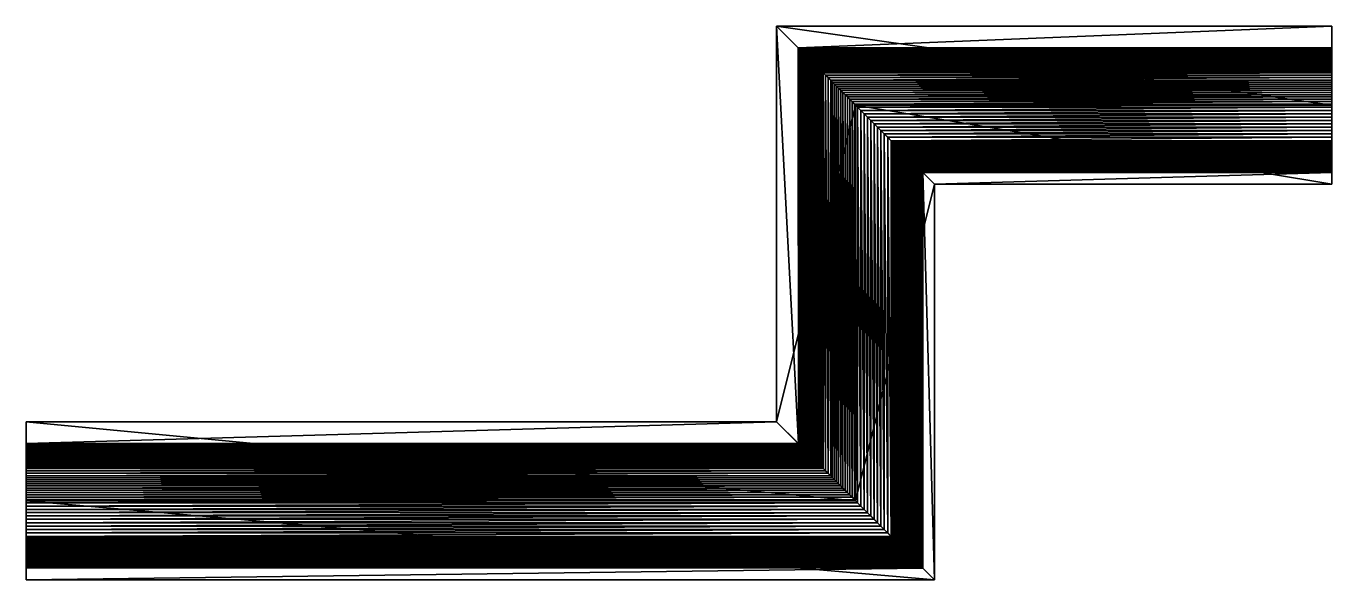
# Model space of a CAD drawing. Header units: inches. Extents: x -331 to 331, y -140 to 140.
import ezdxf

# ---------------------------------------------------------------- set-up
doc = ezdxf.new("R2010")
doc.units = ezdxf.units.IN
doc.header["$MEASUREMENT"] = 0
doc.layers.add('Layer 1', color=7, linetype='Continuous')

# ---------------------------------------------------------------- blocks, each defined once
blk = doc.blocks.new('karniz_003')
at = {"color": 9, "true_color": 0xc0c0c0}
mesh = blk.add_polyface(dxfattribs=at)
corners = [(49.41, 140.12, 60), (49.39, -60.12, 60), (49.42, -60.09, -60), (49.41, 140.12, -60), (60.42, -71.09, -60), (60.41, 129.12, -60), (60.42, -71.09, -51), (60.41, 129.12, -51), (60.66, -71.33, -50.97), (60.65, 128.88, -50.97), (60.9, -71.57, -50.93), (60.89, 128.64, -50.93), (61.14, -71.81, -50.9), (61.12, 128.4, -50.9), (61.38, -72.05, -50.86), (61.36, 128.16, -50.86), (61.61, -72.29, -50.81), (61.6, 127.93, -50.81), (61.85, -72.53, -50.77), (61.84, 127.69, -50.77), (62.09, -72.76, -50.72), (62.08, 127.45, -50.72), (62.32, -73, -50.67), (62.31, 127.21, -50.67), (62.56, -73.24, -50.61), (62.55, 126.98, -50.61), (62.8, -73.47, -50.55), (62.78, 126.74, -50.55), (63.03, -73.71, -50.49), (63.02, 126.51, -50.49), (63.74, -74.42, -50.31), (63.73, 125.8, -50.31), (64.44, -75.12, -50.08), (64.43, 125.1, -50.08), (65.12, -75.8, -49.82), (65.11, 124.42, -49.82), (65.79, -76.46, -49.51), (65.77, 123.75, -49.51), (66.43, -77.11, -49.17), (66.42, 123.11, -49.17), (67.06, -77.73, -48.8), (67.04, 122.48, -48.8), (67.66, -78.34, -48.39), (67.65, 121.88, -48.39), (68.24, -78.92, -47.94), (68.23, 121.3, -47.94), (68.79, -79.47, -47.46), (68.78, 120.75, -47.46), (69.32, -80, -46.95), (69.31, 120.22, -46.95), (69.82, -80.5, -46.41), (69.81, 119.72, -46.41), (70.22, -80.9, -45.87), (70.21, 119.31, -45.87), (70.6, -81.28, -45.31), (70.59, 118.94, -45.31), (70.94, -81.62, -44.73), (70.93, 118.59, -44.73), (71.26, -81.94, -44.14), (71.24, 118.28, -44.14), (71.54, -82.22, -43.53), (71.53, 118, -43.53), (71.79, -82.47, -42.9), (71.77, 117.75, -42.9), (72, -82.68, -42.27), (71.99, 117.54, -42.27), (72.18, -82.86, -41.62), (72.17, 117.35, -41.62), (72.33, -83.01, -40.96), (72.32, 117.2, -40.96), (72.45, -83.13, -40.3), (72.44, 117.09, -40.3), (72.53, -83.21, -39.63), (72.52, 117.01, -39.63), (72.57, -83.25, -38.76), (72.55, 116.98, -37.03), (72.55, -83.24, -37.03), (72.5, -83.18, -36.16), (72.49, 117.04, -36.16), (72.41, -83.1, -35.3), (72.41, 117.12, -35.3), (72.3, -82.98, -34.45), (72.29, 117.24, -34.45), (72.15, -82.83, -33.6), (72.14, 117.39, -33.6), (71.97, -82.65, -32.75), (71.96, 117.57, -32.75), (71.75, -82.44, -31.91), (71.74, 117.78, -31.91), (71.51, -82.2, -31.08), (71.5, 118.02, -31.08), (71.23, -81.92, -30.26), (71.23, 118.3, -30.26), (70.49, -81.18, -28.33), (70.49, 119.04, -28.33), (69.84, -80.53, -26.37), (69.83, 119.69, -26.37), (69.27, -79.96, -24.39), (69.26, 120.26, -24.39), (68.78, -79.48, -22.39), (68.78, 120.75, -22.39), (68.39, -79.08, -20.37), (68.38, 121.14, -20.37), (68.07, -78.77, -18.34), (68.07, 121.46, -18.34), (67.85, -78.54, -16.3), (67.85, 121.68, -16.3), (67.71, -78.41, -14.24), (67.71, 121.82, -14.24), (67.66, -78.36, -12.18), (67.66, 121.87, -12.18), (67.7, -78.4, -10.12), (67.7, 121.83, -10.12), (67.83, -78.52, -8.06), (67.82, 121.7, -8.06), (68.04, -78.74, -5.95), (68.04, 121.49, -5.95), (68.38, -79.08, -3.86), (68.38, 121.15, -3.86), (68.85, -79.55, -1.81), (68.85, 120.68, -1.81), (69.44, -80.14, 0.2), (69.44, 120.09, 0.2), (70.15, -80.85, 2.18), (70.15, 119.38, 2.18), (70.98, -81.68, 4.1), (70.98, 118.54, 4.1), (71.93, -82.63, 5.97), (71.93, 117.6, 5.97), (72.99, -83.69, 7.78)]
mesh.append_faces([[corners[k] for k in face] for face in [(0, 1, 2), (3, 2, 4), (5, 4, 6), (7, 6, 8), (9, 8, 10), (11, 10, 12), (13, 12, 14), (15, 14, 16), (17, 16, 18), (19, 18, 20), (21, 20, 22), (23, 22, 24), (25, 24, 26), (27, 26, 28), (29, 28, 30), (31, 30, 32), (33, 32, 34), (35, 34, 36), (37, 36, 38), (39, 38, 40), (41, 40, 42), (43, 42, 44), (45, 44, 46), (47, 46, 48), (49, 48, 50), (51, 50, 52), (53, 52, 54), (55, 54, 56), (57, 56, 58), (59, 58, 60), (61, 60, 62), (63, 62, 64), (65, 64, 66), (67, 66, 68), (69, 68, 70), (71, 70, 72), (73, 72, 74), (75, 76, 77), (78, 77, 79), (80, 79, 81), (82, 81, 83), (84, 83, 85), (86, 85, 87), (88, 87, 89), (90, 89, 91), (92, 91, 93), (94, 93, 95), (96, 95, 97), (98, 97, 99), (100, 99, 101), (102, 101, 103), (104, 103, 105), (106, 105, 107), (108, 107, 109), (110, 109, 111), (112, 111, 113), (114, 113, 115), (116, 115, 117), (118, 117, 119), (120, 119, 121), (122, 121, 123), (124, 123, 125), (126, 125, 127), (128, 127, 129)]], dxfattribs={"color": 9})
mesh = blk.add_polyface(dxfattribs=at)
corners = [(49.42, -60.09, -60), (49.41, 140.12, -60), (49.41, 140.12, 60), (60.42, -71.09, -60), (60.41, 129.12, -60), (60.42, -71.09, -51), (60.41, 129.12, -51), (60.66, -71.33, -50.97), (60.65, 128.88, -50.97), (60.9, -71.57, -50.93), (60.89, 128.64, -50.93), (61.14, -71.81, -50.9), (61.12, 128.4, -50.9), (61.38, -72.05, -50.86), (61.36, 128.16, -50.86), (61.61, -72.29, -50.81), (61.6, 127.93, -50.81), (61.85, -72.53, -50.77), (61.84, 127.69, -50.77), (62.09, -72.76, -50.72), (62.08, 127.45, -50.72), (62.32, -73, -50.67), (62.31, 127.21, -50.67), (62.56, -73.24, -50.61), (62.55, 126.98, -50.61), (62.8, -73.47, -50.55), (62.78, 126.74, -50.55), (63.03, -73.71, -50.49), (63.02, 126.51, -50.49), (63.74, -74.42, -50.31), (63.73, 125.8, -50.31), (64.44, -75.12, -50.08), (64.43, 125.1, -50.08), (65.12, -75.8, -49.82), (65.11, 124.42, -49.82), (65.79, -76.46, -49.51), (65.77, 123.75, -49.51), (66.43, -77.11, -49.17), (66.42, 123.11, -49.17), (67.06, -77.73, -48.8), (67.04, 122.48, -48.8), (67.66, -78.34, -48.39), (67.65, 121.88, -48.39), (68.24, -78.92, -47.94), (68.23, 121.3, -47.94), (68.79, -79.47, -47.46), (68.78, 120.75, -47.46), (68.39, -79.08, -20.37), (68.38, 121.14, -20.37), (68.78, 120.75, -22.39), (68.07, -78.77, -18.34), (68.07, 121.46, -18.34), (67.85, -78.54, -16.3), (67.85, 121.68, -16.3), (67.71, -78.41, -14.24), (67.71, 121.82, -14.24), (67.66, -78.36, -12.18), (67.66, 121.87, -12.18), (67.7, -78.4, -10.12), (67.7, 121.83, -10.12), (67.83, -78.52, -8.06), (67.82, 121.7, -8.06), (68.04, -78.74, -5.95), (68.04, 121.49, -5.95), (68.38, -79.08, -3.86), (68.38, 121.15, -3.86), (49.39, -60.12, 60), (89.41, 100.12, 60)]
mesh.append_faces([[corners[k] for k in face] for face in [(0, 1, 2), (3, 4, 1), (5, 6, 4), (7, 8, 6), (9, 10, 8), (11, 12, 10), (13, 14, 12), (15, 16, 14), (17, 18, 16), (19, 20, 18), (21, 22, 20), (23, 24, 22), (25, 26, 24), (27, 28, 26), (29, 30, 28), (31, 32, 30), (33, 34, 32), (35, 36, 34), (37, 38, 36), (39, 40, 38), (41, 42, 40), (43, 44, 42), (45, 46, 44), (47, 48, 49), (50, 51, 48), (52, 53, 51), (54, 55, 53), (56, 57, 55), (58, 59, 57), (60, 61, 59), (62, 63, 61), (64, 65, 63), (66, 2, 67)]], dxfattribs={"color": 9})
mesh = blk.add_polyface(dxfattribs=at)
corners = [(330.51, 140.12, 60), (49.41, 140.12, 60), (49.41, 140.12, -60), (330.51, 140.12, -60), (60.41, 129.12, -60), (330.51, 129.12, -60), (60.41, 129.12, -51), (330.51, 129.12, -51), (60.65, 128.88, -50.97), (330.51, 128.88, -50.97), (60.89, 128.64, -50.93), (330.51, 128.64, -50.93), (61.12, 128.4, -50.9), (330.51, 128.4, -50.9), (61.36, 128.16, -50.86), (330.51, 128.16, -50.86), (61.6, 127.93, -50.81), (330.51, 127.93, -50.81), (61.84, 127.69, -50.77), (330.51, 127.69, -50.77), (62.08, 127.45, -50.72), (330.51, 127.45, -50.72), (62.31, 127.21, -50.67), (330.51, 127.21, -50.67), (62.55, 126.98, -50.61), (330.51, 126.98, -50.61), (62.78, 126.74, -50.55), (330.51, 126.74, -50.55), (63.02, 126.51, -50.49), (330.51, 126.51, -50.49), (63.73, 125.8, -50.31), (330.51, 125.8, -50.31), (64.43, 125.1, -50.08), (330.51, 125.1, -50.08), (65.11, 124.42, -49.82), (330.51, 124.42, -49.82), (65.77, 123.75, -49.51), (330.51, 123.75, -49.51), (66.42, 123.11, -49.17), (330.51, 123.11, -49.17), (67.04, 122.48, -48.8), (330.51, 122.48, -48.8), (67.65, 121.88, -48.39), (330.51, 121.88, -48.39), (68.23, 121.3, -47.94), (330.51, 121.3, -47.94), (68.78, 120.75, -47.46), (330.51, 120.75, -47.46), (69.31, 120.22, -46.95), (330.51, 120.22, -46.95), (69.81, 119.72, -46.41), (330.51, 119.72, -46.41), (70.21, 119.31, -45.87), (330.51, 119.31, -45.87), (70.59, 118.94, -45.31), (330.51, 118.94, -45.31), (70.93, 118.59, -44.73), (330.51, 118.59, -44.73), (71.24, 118.28, -44.14), (330.51, 118.28, -44.14), (71.53, 118, -43.53), (330.51, 118, -43.53), (71.77, 117.75, -42.9), (330.51, 117.75, -42.9), (71.99, 117.54, -42.27), (330.51, 117.54, -42.27), (72.17, 117.35, -41.62), (330.51, 117.35, -41.62), (72.32, 117.2, -40.96), (330.51, 117.2, -40.96), (72.44, 117.09, -40.3), (330.51, 117.09, -40.3), (72.52, 117.01, -39.63), (330.51, 117.04, -36.16), (72.49, 117.04, -36.16), (72.41, 117.12, -35.3), (330.51, 117.12, -35.3), (72.29, 117.24, -34.45), (330.51, 117.24, -34.45), (72.14, 117.39, -33.6), (330.51, 117.39, -33.6), (71.96, 117.57, -32.75), (330.51, 117.57, -32.75), (71.74, 117.78, -31.91), (330.51, 117.78, -31.91), (71.5, 118.02, -31.08), (330.51, 118.02, -31.08), (71.23, 118.3, -30.26), (330.51, 118.3, -30.26), (70.49, 119.04, -28.33), (330.51, 119.04, -28.33), (69.83, 119.69, -26.37), (330.51, 119.69, -26.37), (69.26, 120.26, -24.39), (330.51, 120.26, -24.39), (68.78, 120.75, -22.39), (330.51, 120.75, -22.39), (68.38, 121.14, -20.37), (330.51, 121.14, -20.37), (68.07, 121.46, -18.34), (330.51, 121.46, -18.34), (67.85, 121.68, -16.3), (330.51, 121.68, -16.3), (67.71, 121.82, -14.24), (330.51, 121.82, -14.24), (67.66, 121.87, -12.18), (330.51, 121.87, -12.18), (67.7, 121.83, -10.12), (330.51, 121.83, -10.12), (67.82, 121.7, -8.06), (330.51, 121.7, -8.06), (68.04, 121.49, -5.95), (330.51, 121.49, -5.95), (68.38, 121.15, -3.86), (330.51, 121.15, -3.86), (68.85, 120.68, -1.81), (330.51, 120.68, -1.81), (69.44, 120.09, 0.2), (330.51, 120.09, 0.2), (70.15, 119.38, 2.18), (330.51, 119.38, 2.18), (70.98, 118.54, 4.1), (330.51, 118.54, 4.1), (71.93, 117.6, 5.97), (330.51, 117.6, 5.97), (72.99, 116.54, 7.78), (330.51, 100.12, 60), (89.41, 100.12, 60), (72.58, -83.26, -37.89), (72.57, 116.96, -37.89), (72.56, 116.97, -38.76)]
mesh.append_faces([[corners[k] for k in face] for face in [(0, 1, 2), (3, 2, 4), (5, 4, 6), (7, 6, 8), (9, 8, 10), (11, 10, 12), (13, 12, 14), (15, 14, 16), (17, 16, 18), (19, 18, 20), (21, 20, 22), (23, 22, 24), (25, 24, 26), (27, 26, 28), (29, 28, 30), (31, 30, 32), (33, 32, 34), (35, 34, 36), (37, 36, 38), (39, 38, 40), (41, 40, 42), (43, 42, 44), (45, 44, 46), (47, 46, 48), (49, 48, 50), (51, 50, 52), (53, 52, 54), (55, 54, 56), (57, 56, 58), (59, 58, 60), (61, 60, 62), (63, 62, 64), (65, 64, 66), (67, 66, 68), (69, 68, 70), (71, 70, 72), (73, 74, 75), (76, 75, 77), (78, 77, 79), (80, 79, 81), (82, 81, 83), (84, 83, 85), (86, 85, 87), (88, 87, 89), (90, 89, 91), (92, 91, 93), (94, 93, 95), (96, 95, 97), (98, 97, 99), (100, 99, 101), (102, 101, 103), (104, 103, 105), (106, 105, 107), (108, 107, 109), (110, 109, 111), (112, 111, 113), (114, 113, 115), (116, 115, 117), (118, 117, 119), (120, 119, 121), (122, 121, 123), (124, 123, 125), (126, 127, 1), (128, 129, 130)]], dxfattribs={"color": 9})
mesh = blk.add_polyface(dxfattribs=at)
corners = [(49.41, 140.12, -60), (330.51, 140.12, -60), (330.51, 140.12, 60), (60.41, 129.12, -60), (330.51, 129.12, -60), (60.41, 129.12, -51), (330.51, 129.12, -51), (60.65, 128.88, -50.97), (330.51, 128.88, -50.97), (60.89, 128.64, -50.93), (330.51, 128.64, -50.93), (61.12, 128.4, -50.9), (330.51, 128.4, -50.9), (61.36, 128.16, -50.86), (330.51, 128.16, -50.86), (61.6, 127.93, -50.81), (330.51, 127.93, -50.81), (61.84, 127.69, -50.77), (330.51, 127.69, -50.77), (62.08, 127.45, -50.72), (330.51, 127.45, -50.72), (62.31, 127.21, -50.67), (330.51, 127.21, -50.67), (62.55, 126.98, -50.61), (330.51, 126.98, -50.61), (62.78, 126.74, -50.55), (330.51, 126.74, -50.55), (63.02, 126.51, -50.49), (330.51, 126.51, -50.49), (63.73, 125.8, -50.31), (330.51, 125.8, -50.31), (64.43, 125.1, -50.08), (330.51, 125.1, -50.08), (65.11, 124.42, -49.82), (330.51, 124.42, -49.82), (65.77, 123.75, -49.51), (330.51, 123.75, -49.51), (66.42, 123.11, -49.17), (330.51, 123.11, -49.17), (67.04, 122.48, -48.8), (330.51, 122.48, -48.8), (67.65, 121.88, -48.39), (330.51, 121.88, -48.39), (68.23, 121.3, -47.94), (330.51, 121.3, -47.94), (68.78, 120.75, -47.46), (330.51, 120.75, -47.46), (69.31, 120.22, -46.95), (330.51, 120.22, -46.95), (69.81, 119.72, -46.41), (330.51, 119.72, -46.41), (70.21, 119.31, -45.87), (330.51, 119.31, -45.87), (70.59, 118.94, -45.31), (330.51, 118.94, -45.31), (70.93, 118.59, -44.73), (330.51, 118.59, -44.73), (71.24, 118.28, -44.14), (330.51, 118.28, -44.14), (71.53, 118, -43.53), (330.51, 118, -43.53), (71.77, 117.75, -42.9), (330.51, 117.75, -42.9), (71.99, 117.54, -42.27), (330.51, 117.54, -42.27), (72.17, 117.35, -41.62), (330.51, 117.35, -41.62), (72.32, 117.2, -40.96), (330.51, 117.2, -40.96), (72.44, 117.09, -40.3), (330.51, 117.09, -40.3), (72.52, 117.01, -39.63), (330.51, 117.01, -39.63), (72.56, 116.97, -38.76), (330.51, 116.97, -38.76), (72.49, 117.04, -36.16), (330.51, 117.04, -36.16), (330.51, 116.98, -37.03), (72.41, 117.12, -35.3), (330.51, 117.12, -35.3), (72.29, 117.24, -34.45), (330.51, 117.24, -34.45), (72.14, 117.39, -33.6), (330.51, 117.39, -33.6), (71.96, 117.57, -32.75), (330.51, 117.57, -32.75), (71.74, 117.78, -31.91), (330.51, 117.78, -31.91), (71.5, 118.02, -31.08), (330.51, 118.02, -31.08), (71.23, 118.3, -30.26), (330.51, 118.3, -30.26), (70.49, 119.04, -28.33), (330.51, 119.04, -28.33), (69.83, 119.69, -26.37), (330.51, 119.69, -26.37), (69.26, 120.26, -24.39), (330.51, 120.26, -24.39), (68.78, 120.75, -22.39), (330.51, 120.75, -22.39), (68.38, 121.14, -20.37), (330.51, 121.14, -20.37), (68.07, 121.46, -18.34), (330.51, 121.46, -18.34), (67.85, 121.68, -16.3), (330.51, 121.68, -16.3), (67.71, 121.82, -14.24), (330.51, 121.82, -14.24), (67.66, 121.87, -12.18), (330.51, 121.87, -12.18), (67.7, 121.83, -10.12), (330.51, 121.83, -10.12), (67.82, 121.7, -8.06), (330.51, 121.7, -8.06), (68.04, 121.49, -5.95), (330.51, 121.49, -5.95), (68.38, 121.15, -3.86), (330.51, 121.15, -3.86), (68.85, 120.68, -1.81), (330.51, 120.68, -1.81), (69.44, 120.09, 0.2), (330.51, 120.09, 0.2), (70.15, 119.38, 2.18), (330.51, 119.38, 2.18), (70.98, 118.54, 4.1), (330.51, 118.54, 4.1), (71.93, 117.6, 5.97), (330.51, 117.6, 5.97), (49.41, 140.12, 60), (330.51, 100.12, 60)]
mesh.append_faces([[corners[k] for k in face] for face in [(0, 1, 2), (3, 4, 1), (5, 6, 4), (7, 8, 6), (9, 10, 8), (11, 12, 10), (13, 14, 12), (15, 16, 14), (17, 18, 16), (19, 20, 18), (21, 22, 20), (23, 24, 22), (25, 26, 24), (27, 28, 26), (29, 30, 28), (31, 32, 30), (33, 34, 32), (35, 36, 34), (37, 38, 36), (39, 40, 38), (41, 42, 40), (43, 44, 42), (45, 46, 44), (47, 48, 46), (49, 50, 48), (51, 52, 50), (53, 54, 52), (55, 56, 54), (57, 58, 56), (59, 60, 58), (61, 62, 60), (63, 64, 62), (65, 66, 64), (67, 68, 66), (69, 70, 68), (71, 72, 70), (73, 74, 72), (75, 76, 77), (78, 79, 76), (80, 81, 79), (82, 83, 81), (84, 85, 83), (86, 87, 85), (88, 89, 87), (90, 91, 89), (92, 93, 91), (94, 95, 93), (96, 97, 95), (98, 99, 97), (100, 101, 99), (102, 103, 101), (104, 105, 103), (106, 107, 105), (108, 109, 107), (110, 111, 109), (112, 113, 111), (114, 115, 113), (116, 117, 115), (118, 119, 117), (120, 121, 119), (122, 123, 121), (124, 125, 123), (126, 127, 125), (128, 2, 129)]], dxfattribs={"color": 9})
mesh = blk.add_polyface(dxfattribs=at)
corners = [(129.41, 60.12, 48), (330.51, 60.12, 48), (330.51, 66.12, 48), (129.41, 60.12, 60), (330.51, 60.12, 60), (330.51, 117.57, -32.75), (330.51, 117.78, -31.91), (330.51, 119.04, -28.33), (330.51, 117.39, -33.6), (330.51, 117.24, -34.45), (330.51, 117.12, -35.3), (330.51, 117.04, -36.16), (330.51, 116.98, -37.03), (330.51, 116.96, -37.89), (330.51, 116.97, -38.76), (330.51, 140.12, 60), (330.51, 107.65, 17.21), (330.51, 106.55, 17.98), (330.51, 105.43, 18.71), (330.51, 104.29, 19.4), (330.51, 103.11, 20.05), (330.51, 101.92, 20.66), (330.51, 100.7, 21.23), (330.51, 99.08, 21.9), (330.51, 97.45, 22.52), (330.51, 95.79, 23.1), (330.51, 100.12, 60), (330.51, 94.13, 23.63), (330.51, 92.44, 24.11), (330.51, 90.75, 24.55), (330.51, 89.04, 24.94), (330.51, 87.33, 25.28), (330.51, 66.21, 47.31), (330.51, 66.32, 46.62), (330.51, 66.46, 45.93), (330.51, 66.63, 45.26), (330.51, 66.82, 44.59), (330.51, 67.04, 43.93), (330.51, 67.28, 43.27), (330.51, 67.55, 42.63), (330.51, 67.84, 42), (330.51, 68.16, 41.38), (330.51, 68.5, 40.77), (330.51, 69, 40.04), (330.51, 69.55, 39.36), (330.51, 70.14, 38.73), (330.51, 70.78, 38.14), (330.51, 71.45, 37.6), (330.51, 72.17, 37.12), (330.51, 72.91, 36.68), (330.51, 73.69, 36.3), (330.51, 74.5, 35.98), (330.51, 75.33, 35.72), (330.51, 76.18, 35.51), (330.51, 76.71, 35.4), (330.51, 77.25, 35.31), (330.51, 77.79, 35.22), (330.51, 78.32, 35.15), (330.51, 78.86, 35.09), (330.51, 79.41, 35.04), (330.51, 79.95, 35.01), (330.51, 80.49, 34.99), (330.51, 81.03, 34.98), (330.51, 81.58, 34.98), (330.51, 82.12, 35), (330.51, 85.6, 25.57), (330.51, 83.86, 25.81), (330.51, 82.12, 26)]
mesh.append_faces([[corners[k] for k in face] for face in [(0, 1, 2), (3, 4, 1), (5, 6, 7), (8, 5, 7), (9, 8, 7), (10, 9, 7), (11, 10, 7), (12, 11, 7), (13, 12, 7), (14, 13, 7), (15, 16, 17), (15, 17, 18), (15, 18, 19), (15, 19, 20), (15, 20, 21), (15, 21, 22), (15, 22, 23), (15, 23, 24), (15, 24, 25), (26, 15, 25), (26, 25, 27), (26, 27, 28), (26, 28, 29), (26, 29, 30), (26, 30, 31), (1, 4, 26), (2, 1, 26), (32, 2, 26), (33, 32, 26), (34, 33, 26), (35, 34, 26), (36, 35, 26), (37, 36, 26), (38, 37, 26), (39, 38, 26), (40, 39, 26), (41, 40, 26), (42, 41, 26), (43, 42, 26), (44, 43, 26), (45, 44, 26), (46, 45, 26), (47, 46, 26), (48, 47, 26), (49, 48, 26), (50, 49, 26), (51, 50, 26), (52, 51, 26), (53, 52, 26), (54, 53, 26), (55, 54, 26), (56, 55, 26), (57, 56, 26), (58, 57, 26), (59, 58, 26), (60, 59, 26), (61, 60, 26), (62, 61, 26), (63, 62, 26), (64, 63, 26), (64, 26, 31), (64, 31, 65), (64, 65, 66), (67, 64, 66)]], dxfattribs={"color": 9})
mesh = blk.add_polyface(dxfattribs=at)
corners = [(330.51, 118.02, -31.08), (330.51, 118.3, -30.26), (330.51, 119.04, -28.33), (330.51, 117.78, -31.91), (330.51, 116.97, -38.76), (330.51, 119.69, -26.37), (330.51, 120.26, -24.39), (330.51, 120.75, -22.39), (330.51, 140.12, 60), (330.51, 120.22, -46.95), (330.51, 119.72, -46.41), (330.51, 119.31, -45.87), (330.51, 118.94, -45.31), (330.51, 118.59, -44.73), (330.51, 118.28, -44.14), (330.51, 118, -43.53), (330.51, 117.75, -42.9), (330.51, 117.54, -42.27), (330.51, 117.35, -41.62), (330.51, 117.2, -40.96), (330.51, 117.09, -40.3), (330.51, 117.01, -39.63), (330.51, 120.68, -1.81), (330.51, 120.09, 0.2), (330.51, 119.38, 2.18), (330.51, 118.54, 4.1), (330.51, 117.6, 5.97), (330.51, 116.54, 7.78), (330.51, 115.36, 9.53), (330.51, 114.08, 11.21), (330.51, 112.69, 12.81), (330.51, 111.74, 13.76), (330.51, 110.76, 14.68), (330.51, 109.75, 15.56), (330.51, 108.72, 16.4), (330.51, 107.65, 17.21)]
mesh.append_faces([[corners[k] for k in face] for face in [(0, 1, 2), (3, 0, 2), (4, 2, 5), (4, 5, 6), (4, 6, 7), (8, 9, 10), (8, 10, 11), (8, 11, 12), (8, 12, 13), (8, 13, 14), (8, 14, 15), (8, 15, 16), (8, 16, 17), (8, 17, 18), (8, 18, 19), (8, 19, 20), (8, 20, 21), (8, 21, 4), (8, 4, 7), (8, 22, 23), (8, 23, 24), (8, 24, 25), (8, 25, 26), (8, 26, 27), (8, 27, 28), (8, 28, 29), (8, 29, 30), (8, 30, 31), (8, 31, 32), (8, 32, 33), (8, 33, 34), (8, 34, 35)]], dxfattribs={"color": 9})
mesh = blk.add_polyface(dxfattribs=at)
corners = [(330.51, 140.12, -60), (330.51, 129.12, -60), (330.51, 129.12, -51), (330.51, 140.12, 60), (330.51, 128.88, -50.97), (330.51, 128.64, -50.93), (330.51, 128.4, -50.9), (330.51, 128.16, -50.86), (330.51, 127.93, -50.81), (330.51, 127.69, -50.77), (330.51, 127.45, -50.72), (330.51, 127.21, -50.67), (330.51, 126.98, -50.61), (330.51, 126.74, -50.55), (330.51, 126.51, -50.49), (330.51, 125.8, -50.31), (330.51, 125.1, -50.08), (330.51, 124.42, -49.82), (330.51, 123.75, -49.51), (330.51, 123.11, -49.17), (330.51, 122.48, -48.8), (330.51, 121.88, -48.39), (330.51, 121.3, -47.94), (330.51, 120.75, -47.46), (330.51, 120.22, -46.95), (330.51, 120.75, -22.39), (330.51, 121.14, -20.37), (330.51, 121.46, -18.34), (330.51, 121.68, -16.3), (330.51, 121.82, -14.24), (330.51, 121.87, -12.18), (330.51, 121.83, -10.12), (330.51, 121.7, -8.06), (330.51, 121.49, -5.95), (330.51, 121.15, -3.86), (330.51, 120.68, -1.81)]
mesh.append_faces([[corners[k] for k in face] for face in [(0, 1, 2), (3, 0, 2), (3, 2, 4), (3, 4, 5), (3, 5, 6), (3, 6, 7), (3, 7, 8), (3, 8, 9), (3, 9, 10), (3, 10, 11), (3, 11, 12), (3, 12, 13), (3, 13, 14), (3, 14, 15), (3, 15, 16), (3, 16, 17), (3, 17, 18), (3, 18, 19), (3, 19, 20), (3, 20, 21), (3, 21, 22), (3, 22, 23), (3, 23, 24), (3, 25, 26), (3, 26, 27), (3, 27, 28), (3, 28, 29), (3, 29, 30), (3, 30, 31), (3, 31, 32), (3, 32, 33), (3, 33, 34), (3, 34, 35)]], dxfattribs={"color": 9})
mesh = blk.add_polyface(dxfattribs=at)
corners = [(69.32, -80, -46.95), (69.31, 120.22, -46.95), (68.78, 120.75, -47.46), (69.82, -80.5, -46.41), (69.81, 119.72, -46.41), (70.22, -80.9, -45.87), (70.21, 119.31, -45.87), (70.6, -81.28, -45.31), (70.59, 118.94, -45.31), (70.94, -81.62, -44.73), (70.93, 118.59, -44.73), (71.26, -81.94, -44.14), (71.24, 118.28, -44.14), (71.54, -82.22, -43.53), (71.53, 118, -43.53), (71.79, -82.47, -42.9), (71.77, 117.75, -42.9), (72, -82.68, -42.27), (71.99, 117.54, -42.27), (72.18, -82.86, -41.62), (72.17, 117.35, -41.62), (72.33, -83.01, -40.96), (72.32, 117.2, -40.96), (72.45, -83.13, -40.3), (72.44, 117.09, -40.3), (72.53, -83.21, -39.63), (72.52, 117.01, -39.63), (72.57, -83.25, -38.76), (72.56, 116.97, -38.76), (72.55, -83.24, -37.03), (72.55, 116.98, -37.03), (72.57, 116.96, -37.89), (72.5, -83.18, -36.16), (72.49, 117.04, -36.16), (72.41, -83.1, -35.3), (72.41, 117.12, -35.3), (72.3, -82.98, -34.45), (72.29, 117.24, -34.45), (72.15, -82.83, -33.6), (72.14, 117.39, -33.6), (71.97, -82.65, -32.75), (71.96, 117.57, -32.75), (71.75, -82.44, -31.91), (71.74, 117.78, -31.91), (71.51, -82.2, -31.08), (71.5, 118.02, -31.08), (71.23, -81.92, -30.26), (71.23, 118.3, -30.26), (70.49, -81.18, -28.33), (70.49, 119.04, -28.33), (69.84, -80.53, -26.37), (69.83, 119.69, -26.37), (69.27, -79.96, -24.39), (69.26, 120.26, -24.39), (68.78, -79.48, -22.39), (68.78, 120.75, -22.39), (68.85, -79.55, -1.81), (68.85, 120.68, -1.81), (68.38, 121.15, -3.86), (69.44, -80.14, 0.2), (69.44, 120.09, 0.2), (70.15, -80.85, 2.18), (70.15, 119.38, 2.18), (70.98, -81.68, 4.1), (70.98, 118.54, 4.1), (71.93, -82.63, 5.97), (71.93, 117.6, 5.97)]
mesh.append_faces([[corners[k] for k in face] for face in [(0, 1, 2), (3, 4, 1), (5, 6, 4), (7, 8, 6), (9, 10, 8), (11, 12, 10), (13, 14, 12), (15, 16, 14), (17, 18, 16), (19, 20, 18), (21, 22, 20), (23, 24, 22), (25, 26, 24), (27, 28, 26), (29, 30, 31), (32, 33, 30), (34, 35, 33), (36, 37, 35), (38, 39, 37), (40, 41, 39), (42, 43, 41), (44, 45, 43), (46, 47, 45), (48, 49, 47), (50, 51, 49), (52, 53, 51), (54, 55, 53), (56, 57, 58), (59, 60, 57), (61, 62, 60), (63, 64, 62), (65, 66, 64)]], dxfattribs={"color": 9})
mesh = blk.add_polyface(dxfattribs=at)
corners = [(72.56, 116.97, -38.76), (72.57, -83.25, -38.76), (72.58, -83.26, -37.89), (72.99, 116.54, 7.78), (72.99, -83.69, 7.78), (74.16, -84.87, 9.53), (74.16, 115.36, 9.53), (75.44, -86.15, 11.21), (75.44, 114.08, 11.21), (76.83, -87.54, 12.81), (76.83, 112.69, 12.81), (77.78, -88.49, 13.76), (77.78, 111.74, 13.76), (78.76, -89.47, 14.68), (78.76, 110.76, 14.68), (79.77, -90.48, 15.56), (79.77, 109.75, 15.56), (80.81, -91.52, 16.4), (80.81, 108.72, 16.4), (81.87, -92.58, 17.21), (81.88, 107.65, 17.21), (82.97, -93.68, 17.98), (82.97, 106.55, 17.98), (84.09, -94.8, 18.71), (84.09, 105.43, 18.71), (85.24, -95.95, 19.4), (85.24, 104.29, 19.4), (86.41, -97.12, 20.05), (86.41, 103.11, 20.05), (87.6, -98.31, 20.66), (87.61, 101.92, 20.66), (88.82, -99.53, 21.23), (88.82, 100.7, 21.23), (90.44, -101.15, 21.9), (90.44, 99.08, 21.9), (92.07, -102.79, 22.52), (92.08, 97.45, 22.52), (93.73, -104.44, 23.1), (93.73, 95.79, 23.1), (95.4, -106.11, 23.63), (95.4, 94.13, 23.63), (97.08, -107.79, 24.11), (97.08, 92.44, 24.11), (98.77, -109.48, 24.55), (98.78, 90.75, 24.55), (100.48, -111.19, 24.94), (100.48, 89.04, 24.94), (102.19, -112.91, 25.28), (102.2, 87.33, 25.28), (103.92, -114.63, 25.57), (103.93, 85.6, 25.57), (105.66, -116.37, 25.81), (105.66, 83.86, 25.81), (107.4, -118.11, 26), (107.41, 82.12, 26), (107.4, -118.12, 35), (107.41, 82.12, 35), (107.94, -118.66, 34.98), (107.95, 81.58, 34.98), (108.48, -119.2, 34.98), (108.49, 81.03, 34.98), (109.03, -119.75, 34.99), (109.04, 80.49, 34.99), (109.57, -120.29, 35.01), (109.58, 79.95, 35.01), (110.11, -120.83, 35.04), (110.12, 79.41, 35.04), (110.65, -121.37, 35.09), (110.66, 78.86, 35.09), (111.19, -121.91, 35.15), (111.2, 78.32, 35.15), (111.73, -122.45, 35.22), (111.74, 77.79, 35.22), (112.27, -122.99, 35.31), (112.28, 77.25, 35.31), (112.8, -123.52, 35.4), (112.81, 76.71, 35.4), (113.34, -124.05, 35.51), (113.34, 76.18, 35.51), (114.19, -124.91, 35.72), (114.2, 75.33, 35.72), (115.02, -125.74, 35.98), (115.03, 74.5, 35.98), (115.83, -126.55, 36.3), (115.84, 73.69, 36.3), (116.61, -127.32, 36.68), (116.61, 72.91, 36.68), (117.35, -128.07, 37.12), (117.36, 72.17, 37.12), (118.06, -128.78, 37.6), (118.07, 71.45, 37.6), (118.74, -129.46, 38.14), (118.75, 70.78, 38.14), (119.38, -130.1, 38.73), (119.39, 70.14, 38.73), (119.97, -130.69, 39.36), (119.98, 69.55, 39.36), (120.52, -131.24, 40.04), (120.53, 69, 40.04), (121.01, -131.73, 40.77), (121.02, 68.5, 40.77), (121.35, -132.08, 41.38), (121.36, 68.16, 41.38), (121.67, -132.39, 42), (121.68, 67.84, 42), (121.96, -132.69, 42.63), (121.97, 67.55, 42.63), (122.23, -132.95, 43.27), (122.24, 67.28, 43.27), (122.47, -133.2, 43.93), (122.48, 67.04, 43.93), (122.69, -133.41, 44.59), (122.7, 66.82, 44.59), (122.88, -133.61, 45.26), (122.89, 66.63, 45.26), (123.05, -133.77, 45.93), (123.06, 66.46, 45.93), (123.19, -133.91, 46.62), (123.2, 66.32, 46.62), (123.31, -134.03, 47.31), (123.32, 66.21, 47.31), (123.39, -134.12, 48), (123.41, 66.12, 48), (129.39, -140.12, 48), (129.41, 60.12, 48), (129.39, -140.12, 60), (129.41, 60.12, 60), (89.39, -100.12, 60), (89.41, 100.12, 60), (49.39, -60.12, 60)]
mesh.append_faces([[corners[k] for k in face] for face in [(0, 1, 2), (3, 4, 5), (6, 5, 7), (8, 7, 9), (10, 9, 11), (12, 11, 13), (14, 13, 15), (16, 15, 17), (18, 17, 19), (20, 19, 21), (22, 21, 23), (24, 23, 25), (26, 25, 27), (28, 27, 29), (30, 29, 31), (32, 31, 33), (34, 33, 35), (36, 35, 37), (38, 37, 39), (40, 39, 41), (42, 41, 43), (44, 43, 45), (46, 45, 47), (48, 47, 49), (50, 49, 51), (52, 51, 53), (54, 53, 55), (56, 55, 57), (58, 57, 59), (60, 59, 61), (62, 61, 63), (64, 63, 65), (66, 65, 67), (68, 67, 69), (70, 69, 71), (72, 71, 73), (74, 73, 75), (76, 75, 77), (78, 77, 79), (80, 79, 81), (82, 81, 83), (84, 83, 85), (86, 85, 87), (88, 87, 89), (90, 89, 91), (92, 91, 93), (94, 93, 95), (96, 95, 97), (98, 97, 99), (100, 99, 101), (102, 101, 103), (104, 103, 105), (106, 105, 107), (108, 107, 109), (110, 109, 111), (112, 111, 113), (114, 113, 115), (116, 115, 117), (118, 117, 119), (120, 119, 121), (122, 121, 123), (124, 123, 125), (126, 125, 127), (128, 127, 129)]], dxfattribs={"color": 9})
mesh = blk.add_polyface(dxfattribs=at)
corners = [(72.57, 116.96, -37.89), (72.58, -83.26, -37.89), (72.55, -83.24, -37.03), (72.99, -83.69, 7.78), (72.99, 116.54, 7.78), (71.93, 117.6, 5.97), (74.16, -84.87, 9.53), (74.16, 115.36, 9.53), (75.44, -86.15, 11.21), (75.44, 114.08, 11.21), (76.83, -87.54, 12.81), (76.83, 112.69, 12.81), (77.78, -88.49, 13.76), (77.78, 111.74, 13.76), (78.76, -89.47, 14.68), (78.76, 110.76, 14.68), (79.77, -90.48, 15.56), (79.77, 109.75, 15.56), (80.81, -91.52, 16.4), (80.81, 108.72, 16.4), (81.87, -92.58, 17.21), (81.88, 107.65, 17.21), (82.97, -93.68, 17.98), (82.97, 106.55, 17.98), (84.09, -94.8, 18.71), (84.09, 105.43, 18.71), (85.24, -95.95, 19.4), (85.24, 104.29, 19.4), (86.41, -97.12, 20.05), (86.41, 103.11, 20.05), (87.6, -98.31, 20.66), (87.61, 101.92, 20.66), (88.82, -99.53, 21.23), (88.82, 100.7, 21.23), (90.44, -101.15, 21.9), (90.44, 99.08, 21.9), (92.07, -102.79, 22.52), (92.08, 97.45, 22.52), (93.73, -104.44, 23.1), (93.73, 95.79, 23.1), (95.4, -106.11, 23.63), (95.4, 94.13, 23.63), (97.08, -107.79, 24.11), (97.08, 92.44, 24.11), (98.77, -109.48, 24.55), (98.78, 90.75, 24.55), (100.48, -111.19, 24.94), (100.48, 89.04, 24.94), (102.19, -112.91, 25.28), (102.2, 87.33, 25.28), (103.92, -114.63, 25.57), (103.93, 85.6, 25.57), (105.66, -116.37, 25.81), (105.66, 83.86, 25.81), (107.4, -118.11, 26), (107.41, 82.12, 26), (107.4, -118.12, 35), (107.41, 82.12, 35), (107.94, -118.66, 34.98), (107.95, 81.58, 34.98), (108.48, -119.2, 34.98), (108.49, 81.03, 34.98), (109.03, -119.75, 34.99), (109.04, 80.49, 34.99), (109.57, -120.29, 35.01), (109.58, 79.95, 35.01), (110.11, -120.83, 35.04), (110.12, 79.41, 35.04), (110.65, -121.37, 35.09), (110.66, 78.86, 35.09), (111.19, -121.91, 35.15), (111.2, 78.32, 35.15), (111.73, -122.45, 35.22), (111.74, 77.79, 35.22), (112.27, -122.99, 35.31), (112.28, 77.25, 35.31), (112.8, -123.52, 35.4), (112.81, 76.71, 35.4), (113.34, -124.05, 35.51), (113.34, 76.18, 35.51), (114.19, -124.91, 35.72), (114.2, 75.33, 35.72), (115.02, -125.74, 35.98), (115.03, 74.5, 35.98), (115.83, -126.55, 36.3), (115.84, 73.69, 36.3), (116.61, -127.32, 36.68), (116.61, 72.91, 36.68), (117.35, -128.07, 37.12), (117.36, 72.17, 37.12), (118.06, -128.78, 37.6), (118.07, 71.45, 37.6), (118.74, -129.46, 38.14), (118.75, 70.78, 38.14), (119.38, -130.1, 38.73), (119.39, 70.14, 38.73), (119.97, -130.69, 39.36), (119.98, 69.55, 39.36), (120.52, -131.24, 40.04), (120.53, 69, 40.04), (121.01, -131.73, 40.77), (121.02, 68.5, 40.77), (121.35, -132.08, 41.38), (121.36, 68.16, 41.38), (121.67, -132.39, 42), (121.68, 67.84, 42), (121.96, -132.69, 42.63), (121.97, 67.55, 42.63), (122.23, -132.95, 43.27), (122.24, 67.28, 43.27), (122.47, -133.2, 43.93), (122.48, 67.04, 43.93), (122.69, -133.41, 44.59), (122.7, 66.82, 44.59), (122.88, -133.61, 45.26), (122.89, 66.63, 45.26), (123.05, -133.77, 45.93), (123.06, 66.46, 45.93), (123.19, -133.91, 46.62), (123.2, 66.32, 46.62), (123.31, -134.03, 47.31), (123.32, 66.21, 47.31), (123.39, -134.12, 48), (123.41, 66.12, 48), (129.39, -140.12, 48), (129.41, 60.12, 48), (129.39, -140.12, 60), (129.41, 60.12, 60), (89.39, -100.12, 60), (89.41, 100.12, 60)]
mesh.append_faces([[corners[k] for k in face] for face in [(0, 1, 2), (3, 4, 5), (6, 7, 4), (8, 9, 7), (10, 11, 9), (12, 13, 11), (14, 15, 13), (16, 17, 15), (18, 19, 17), (20, 21, 19), (22, 23, 21), (24, 25, 23), (26, 27, 25), (28, 29, 27), (30, 31, 29), (32, 33, 31), (34, 35, 33), (36, 37, 35), (38, 39, 37), (40, 41, 39), (42, 43, 41), (44, 45, 43), (46, 47, 45), (48, 49, 47), (50, 51, 49), (52, 53, 51), (54, 55, 53), (56, 57, 55), (58, 59, 57), (60, 61, 59), (62, 63, 61), (64, 65, 63), (66, 67, 65), (68, 69, 67), (70, 71, 69), (72, 73, 71), (74, 75, 73), (76, 77, 75), (78, 79, 77), (80, 81, 79), (82, 83, 81), (84, 85, 83), (86, 87, 85), (88, 89, 87), (90, 91, 89), (92, 93, 91), (94, 95, 93), (96, 97, 95), (98, 99, 97), (100, 101, 99), (102, 103, 101), (104, 105, 103), (106, 107, 105), (108, 109, 107), (110, 111, 109), (112, 113, 111), (114, 115, 113), (116, 117, 115), (118, 119, 117), (120, 121, 119), (122, 123, 121), (124, 125, 123), (126, 127, 125), (128, 129, 127)]], dxfattribs={"color": 9})
mesh = blk.add_polyface(dxfattribs=at)
corners = [(330.51, 117.01, -39.63), (72.52, 117.01, -39.63), (72.56, 116.97, -38.76), (330.51, 116.97, -38.76), (72.57, 116.96, -37.89), (330.51, 116.96, -37.89), (72.55, 116.98, -37.03), (330.51, 116.98, -37.03), (72.49, 117.04, -36.16), (330.51, 116.54, 7.78), (72.99, 116.54, 7.78), (74.16, 115.36, 9.53), (330.51, 115.36, 9.53), (75.44, 114.08, 11.21), (330.51, 114.08, 11.21), (76.83, 112.69, 12.81), (330.51, 112.69, 12.81), (77.78, 111.74, 13.76), (330.51, 111.74, 13.76), (78.76, 110.76, 14.68), (330.51, 110.76, 14.68), (79.77, 109.75, 15.56), (330.51, 109.75, 15.56), (80.81, 108.72, 16.4), (330.51, 108.72, 16.4), (81.88, 107.65, 17.21), (330.51, 107.65, 17.21), (82.97, 106.55, 17.98), (330.51, 106.55, 17.98), (84.09, 105.43, 18.71), (330.51, 105.43, 18.71), (85.24, 104.29, 19.4), (330.51, 104.29, 19.4), (86.41, 103.11, 20.05), (330.51, 103.11, 20.05), (87.61, 101.92, 20.66), (330.51, 101.92, 20.66), (88.82, 100.7, 21.23), (330.51, 100.7, 21.23), (90.44, 99.08, 21.9), (330.51, 99.08, 21.9), (92.08, 97.45, 22.52), (330.51, 97.45, 22.52), (93.73, 95.79, 23.1), (330.51, 95.79, 23.1), (95.4, 94.13, 23.63), (330.51, 94.13, 23.63), (97.08, 92.44, 24.11), (330.51, 92.44, 24.11), (98.78, 90.75, 24.55), (330.51, 90.75, 24.55), (100.48, 89.04, 24.94), (330.51, 89.04, 24.94), (102.2, 87.33, 25.28), (330.51, 87.33, 25.28), (103.93, 85.6, 25.57), (330.51, 85.6, 25.57), (105.66, 83.86, 25.81), (330.51, 83.86, 25.81), (107.41, 82.12, 26), (330.51, 82.12, 26), (107.41, 82.12, 35), (330.51, 82.12, 35), (107.95, 81.58, 34.98), (330.51, 81.58, 34.98), (108.49, 81.03, 34.98), (330.51, 81.03, 34.98), (109.04, 80.49, 34.99)]
mesh.append_faces([[corners[k] for k in face] for face in [(0, 1, 2), (3, 2, 4), (5, 4, 6), (7, 6, 8), (9, 10, 11), (12, 11, 13), (14, 13, 15), (16, 15, 17), (18, 17, 19), (20, 19, 21), (22, 21, 23), (24, 23, 25), (26, 25, 27), (28, 27, 29), (30, 29, 31), (32, 31, 33), (34, 33, 35), (36, 35, 37), (38, 37, 39), (40, 39, 41), (42, 41, 43), (44, 43, 45), (46, 45, 47), (48, 47, 49), (50, 49, 51), (52, 51, 53), (54, 53, 55), (56, 55, 57), (58, 57, 59), (60, 59, 61), (62, 61, 63), (64, 63, 65), (66, 65, 67)]], dxfattribs={"color": 9})
mesh = blk.add_polyface(dxfattribs=at)
corners = [(72.57, 116.96, -37.89), (330.51, 116.96, -37.89), (330.51, 116.97, -38.76), (72.55, 116.98, -37.03), (330.51, 116.98, -37.03), (72.99, 116.54, 7.78), (330.51, 116.54, 7.78), (330.51, 117.6, 5.97), (74.16, 115.36, 9.53), (330.51, 115.36, 9.53), (75.44, 114.08, 11.21), (330.51, 114.08, 11.21), (76.83, 112.69, 12.81), (330.51, 112.69, 12.81), (77.78, 111.74, 13.76), (330.51, 111.74, 13.76), (78.76, 110.76, 14.68), (330.51, 110.76, 14.68), (79.77, 109.75, 15.56), (330.51, 109.75, 15.56), (80.81, 108.72, 16.4), (330.51, 108.72, 16.4), (81.88, 107.65, 17.21), (330.51, 107.65, 17.21), (82.97, 106.55, 17.98), (330.51, 106.55, 17.98), (84.09, 105.43, 18.71), (330.51, 105.43, 18.71), (85.24, 104.29, 19.4), (330.51, 104.29, 19.4), (86.41, 103.11, 20.05), (330.51, 103.11, 20.05), (87.61, 101.92, 20.66), (330.51, 101.92, 20.66), (88.82, 100.7, 21.23), (330.51, 100.7, 21.23), (90.44, 99.08, 21.9), (330.51, 99.08, 21.9), (92.08, 97.45, 22.52), (330.51, 97.45, 22.52), (93.73, 95.79, 23.1), (330.51, 95.79, 23.1), (95.4, 94.13, 23.63), (330.51, 94.13, 23.63), (97.08, 92.44, 24.11), (330.51, 92.44, 24.11), (98.78, 90.75, 24.55), (330.51, 90.75, 24.55), (100.48, 89.04, 24.94), (330.51, 89.04, 24.94), (102.2, 87.33, 25.28), (330.51, 87.33, 25.28), (103.93, 85.6, 25.57), (330.51, 85.6, 25.57), (105.66, 83.86, 25.81), (330.51, 83.86, 25.81), (107.41, 82.12, 26), (330.51, 82.12, 26), (107.41, 82.12, 35), (330.51, 82.12, 35), (107.95, 81.58, 34.98), (330.51, 81.58, 34.98), (108.49, 81.03, 34.98), (330.51, 81.03, 34.98), (109.04, 80.49, 34.99), (330.51, 80.49, 34.99), (109.58, 79.95, 35.01), (330.51, 79.95, 35.01), (110.12, 79.41, 35.04), (330.51, 79.41, 35.04), (110.66, 78.86, 35.09), (330.51, 78.86, 35.09), (111.2, 78.32, 35.15), (330.51, 78.32, 35.15), (111.74, 77.79, 35.22), (330.51, 77.79, 35.22), (112.28, 77.25, 35.31), (330.51, 77.25, 35.31), (112.81, 76.71, 35.4), (330.51, 76.71, 35.4), (113.34, 76.18, 35.51), (330.51, 76.18, 35.51), (114.2, 75.33, 35.72), (330.51, 75.33, 35.72), (115.03, 74.5, 35.98), (330.51, 74.5, 35.98), (115.84, 73.69, 36.3), (330.51, 73.69, 36.3), (116.61, 72.91, 36.68), (330.51, 72.91, 36.68), (117.36, 72.17, 37.12), (330.51, 72.17, 37.12), (118.07, 71.45, 37.6), (330.51, 71.45, 37.6), (118.75, 70.78, 38.14), (330.51, 70.78, 38.14), (119.39, 70.14, 38.73), (330.51, 70.14, 38.73), (119.98, 69.55, 39.36), (330.51, 69.55, 39.36), (120.53, 69, 40.04), (330.51, 69, 40.04), (121.02, 68.5, 40.77), (330.51, 68.5, 40.77), (121.36, 68.16, 41.38), (330.51, 68.16, 41.38), (121.68, 67.84, 42), (330.51, 67.84, 42), (121.97, 67.55, 42.63), (330.51, 67.55, 42.63), (122.24, 67.28, 43.27), (330.51, 67.28, 43.27), (122.48, 67.04, 43.93), (330.51, 67.04, 43.93), (122.7, 66.82, 44.59), (330.51, 66.82, 44.59), (122.89, 66.63, 45.26), (330.51, 66.63, 45.26), (123.06, 66.46, 45.93), (330.51, 66.46, 45.93), (123.2, 66.32, 46.62), (330.51, 66.32, 46.62), (123.32, 66.21, 47.31), (330.51, 66.21, 47.31), (123.41, 66.12, 48), (330.51, 66.12, 48), (330.51, 60.12, 48), (129.41, 60.12, 48), (129.41, 60.12, 60), (89.41, 100.12, 60), (330.51, 100.12, 60), (330.51, 60.12, 60)]
mesh.append_faces([[corners[k] for k in face] for face in [(0, 1, 2), (3, 4, 1), (5, 6, 7), (8, 9, 6), (10, 11, 9), (12, 13, 11), (14, 15, 13), (16, 17, 15), (18, 19, 17), (20, 21, 19), (22, 23, 21), (24, 25, 23), (26, 27, 25), (28, 29, 27), (30, 31, 29), (32, 33, 31), (34, 35, 33), (36, 37, 35), (38, 39, 37), (40, 41, 39), (42, 43, 41), (44, 45, 43), (46, 47, 45), (48, 49, 47), (50, 51, 49), (52, 53, 51), (54, 55, 53), (56, 57, 55), (58, 59, 57), (60, 61, 59), (62, 63, 61), (64, 65, 63), (66, 67, 65), (68, 69, 67), (70, 71, 69), (72, 73, 71), (74, 75, 73), (76, 77, 75), (78, 79, 77), (80, 81, 79), (82, 83, 81), (84, 85, 83), (86, 87, 85), (88, 89, 87), (90, 91, 89), (92, 93, 91), (94, 95, 93), (96, 97, 95), (98, 99, 97), (100, 101, 99), (102, 103, 101), (104, 105, 103), (106, 107, 105), (108, 109, 107), (110, 111, 109), (112, 113, 111), (114, 115, 113), (116, 117, 115), (118, 119, 117), (120, 121, 119), (122, 123, 121), (124, 125, 123), (126, 127, 128), (129, 130, 131)]], dxfattribs={"color": 9})
mesh = blk.add_polyface(dxfattribs=at)
corners = [(330.51, 80.49, 34.99), (109.04, 80.49, 34.99), (109.58, 79.95, 35.01), (330.51, 79.95, 35.01), (110.12, 79.41, 35.04), (330.51, 79.41, 35.04), (110.66, 78.86, 35.09), (330.51, 78.86, 35.09), (111.2, 78.32, 35.15), (330.51, 78.32, 35.15), (111.74, 77.79, 35.22), (330.51, 77.79, 35.22), (112.28, 77.25, 35.31), (330.51, 77.25, 35.31), (112.81, 76.71, 35.4), (330.51, 76.71, 35.4), (113.34, 76.18, 35.51), (330.51, 76.18, 35.51), (114.2, 75.33, 35.72), (330.51, 75.33, 35.72), (115.03, 74.5, 35.98), (330.51, 74.5, 35.98), (115.84, 73.69, 36.3), (330.51, 73.69, 36.3), (116.61, 72.91, 36.68), (330.51, 72.91, 36.68), (117.36, 72.17, 37.12), (330.51, 72.17, 37.12), (118.07, 71.45, 37.6), (330.51, 71.45, 37.6), (118.75, 70.78, 38.14), (330.51, 70.78, 38.14), (119.39, 70.14, 38.73), (330.51, 70.14, 38.73), (119.98, 69.55, 39.36), (330.51, 69.55, 39.36), (120.53, 69, 40.04), (330.51, 69, 40.04), (121.02, 68.5, 40.77), (330.51, 68.5, 40.77), (121.36, 68.16, 41.38), (330.51, 68.16, 41.38), (121.68, 67.84, 42), (330.51, 67.84, 42), (121.97, 67.55, 42.63), (330.51, 67.55, 42.63), (122.24, 67.28, 43.27), (330.51, 67.28, 43.27), (122.48, 67.04, 43.93), (330.51, 67.04, 43.93), (122.7, 66.82, 44.59), (330.51, 66.82, 44.59), (122.89, 66.63, 45.26), (330.51, 66.63, 45.26), (123.06, 66.46, 45.93), (330.51, 66.46, 45.93), (123.2, 66.32, 46.62), (330.51, 66.32, 46.62), (123.32, 66.21, 47.31), (330.51, 66.21, 47.31), (123.41, 66.12, 48), (330.51, 66.12, 48), (129.41, 60.12, 48), (330.51, 60.12, 60), (129.41, 60.12, 60), (89.41, 100.12, 60)]
mesh.append_faces([[corners[k] for k in face] for face in [(0, 1, 2), (3, 2, 4), (5, 4, 6), (7, 6, 8), (9, 8, 10), (11, 10, 12), (13, 12, 14), (15, 14, 16), (17, 16, 18), (19, 18, 20), (21, 20, 22), (23, 22, 24), (25, 24, 26), (27, 26, 28), (29, 28, 30), (31, 30, 32), (33, 32, 34), (35, 34, 36), (37, 36, 38), (39, 38, 40), (41, 40, 42), (43, 42, 44), (45, 44, 46), (47, 46, 48), (49, 48, 50), (51, 50, 52), (53, 52, 54), (55, 54, 56), (57, 56, 58), (59, 58, 60), (61, 60, 62), (63, 64, 65)]], dxfattribs={"color": 9})
mesh = blk.add_polyface(dxfattribs=at)
corners = [(-330.47, -60.11, -60), (49.42, -60.09, -60), (49.39, -60.12, 60), (109.57, -120.29, 35.01), (-330.5, -120.28, 35.01), (-330.5, -120.82, 35.04), (110.11, -120.83, 35.04), (-330.5, -121.36, 35.09), (110.65, -121.37, 35.09), (-330.5, -121.9, 35.15), (111.19, -121.91, 35.15), (-330.5, -122.44, 35.22), (111.73, -122.45, 35.22), (-330.5, -122.98, 35.31), (112.27, -122.99, 35.31), (-330.5, -123.51, 35.4), (112.8, -123.52, 35.4), (-330.5, -124.05, 35.51), (113.34, -124.05, 35.51), (-330.5, -124.9, 35.72), (114.19, -124.91, 35.72), (-330.5, -125.73, 35.98), (115.02, -125.74, 35.98), (-330.5, -126.54, 36.3), (115.83, -126.55, 36.3), (-330.5, -127.32, 36.68), (116.61, -127.32, 36.68), (-330.5, -128.06, 37.12), (117.35, -128.07, 37.12), (-330.5, -128.77, 37.6), (118.06, -128.78, 37.6), (-330.5, -129.45, 38.14), (118.74, -129.46, 38.14), (-330.51, -130.09, 38.73), (119.38, -130.1, 38.73), (-330.51, -130.68, 39.36), (119.97, -130.69, 39.36), (-330.51, -131.23, 40.04), (120.52, -131.24, 40.04), (-330.51, -131.72, 40.77), (121.01, -131.73, 40.77), (-330.51, -132.07, 41.38), (121.35, -132.08, 41.38), (-330.51, -132.38, 42), (121.67, -132.39, 42), (-330.51, -132.68, 42.63), (121.96, -132.69, 42.63), (-330.51, -132.94, 43.27), (122.23, -132.95, 43.27), (-330.51, -133.19, 43.93), (122.47, -133.2, 43.93), (-330.51, -133.4, 44.59), (122.69, -133.41, 44.59), (-330.51, -133.6, 45.26), (122.88, -133.61, 45.26), (-330.51, -133.76, 45.93), (123.05, -133.77, 45.93), (-330.51, -133.9, 46.62), (123.19, -133.91, 46.62), (-330.51, -134.02, 47.31), (123.31, -134.03, 47.31), (-330.51, -134.11, 48), (123.39, -134.12, 48), (-330.51, -140.11, 48), (129.39, -140.12, 48), (-330.51, -140.11, 60), (129.39, -140.12, 60), (-330.51, -100.11, 60)]
mesh.append_faces([[corners[k] for k in face] for face in [(0, 1, 2), (3, 4, 5), (6, 5, 7), (8, 7, 9), (10, 9, 11), (12, 11, 13), (14, 13, 15), (16, 15, 17), (18, 17, 19), (20, 19, 21), (22, 21, 23), (24, 23, 25), (26, 25, 27), (28, 27, 29), (30, 29, 31), (32, 31, 33), (34, 33, 35), (36, 35, 37), (38, 37, 39), (40, 39, 41), (42, 41, 43), (44, 43, 45), (46, 45, 47), (48, 47, 49), (50, 49, 51), (52, 51, 53), (54, 53, 55), (56, 55, 57), (58, 57, 59), (60, 59, 61), (62, 61, 63), (64, 63, 65), (66, 65, 67)]], dxfattribs={"color": 9})
mesh = blk.add_polyface(dxfattribs=at)
corners = [(-330.47, -71.11, -60), (60.42, -71.09, -60), (49.42, -60.09, -60), (-330.47, -71.11, -51), (60.42, -71.09, -51), (-330.47, -71.35, -50.97), (60.66, -71.33, -50.97), (-330.47, -71.59, -50.93), (60.9, -71.57, -50.93), (-330.47, -71.83, -50.9), (61.14, -71.81, -50.9), (-330.47, -72.06, -50.86), (61.38, -72.05, -50.86), (-330.47, -72.3, -50.81), (61.61, -72.29, -50.81), (-330.47, -72.54, -50.77), (61.85, -72.53, -50.77), (-330.47, -72.78, -50.72), (62.09, -72.76, -50.72), (-330.47, -73.01, -50.67), (62.32, -73, -50.67), (-330.47, -73.25, -50.61), (62.56, -73.24, -50.61), (-330.47, -73.49, -50.55), (62.8, -73.47, -50.55), (-330.47, -73.72, -50.49), (63.03, -73.71, -50.49), (-330.47, -74.43, -50.31), (63.74, -74.42, -50.31), (-330.47, -75.13, -50.08), (64.44, -75.12, -50.08), (-330.47, -75.81, -49.82), (65.12, -75.8, -49.82), (-330.47, -76.48, -49.51), (65.79, -76.46, -49.51), (-330.47, -77.12, -49.17), (66.43, -77.11, -49.17), (-330.47, -77.75, -48.8), (67.06, -77.73, -48.8), (-330.48, -78.35, -48.39), (67.66, -78.34, -48.39), (-330.48, -78.93, -47.94), (68.24, -78.92, -47.94), (-330.48, -79.48, -47.46), (68.79, -79.47, -47.46), (-330.48, -80.01, -46.95), (69.32, -80, -46.95), (-330.48, -80.51, -46.41), (69.82, -80.5, -46.41), (-330.48, -80.91, -45.87), (70.22, -80.9, -45.87), (-330.48, -81.29, -45.31), (70.6, -81.28, -45.31), (-330.48, -81.63, -44.73), (70.94, -81.62, -44.73), (-330.48, -81.95, -44.14), (71.26, -81.94, -44.14), (-330.48, -82.23, -43.53), (71.54, -82.22, -43.53), (-330.48, -82.48, -42.9), (71.79, -82.47, -42.9), (-330.48, -82.69, -42.27), (72, -82.68, -42.27), (-330.48, -82.87, -41.62), (72.18, -82.86, -41.62), (-330.48, -83.02, -40.96), (72.33, -83.01, -40.96), (-330.48, -83.14, -40.3), (72.45, -83.13, -40.3), (-330.48, -83.22, -39.63), (72.53, -83.21, -39.63), (-330.48, -83.26, -38.76), (72.57, -83.25, -38.76), (-330.48, -83.25, -37.03), (72.55, -83.24, -37.03), (72.58, -83.26, -37.89), (-330.48, -83.19, -36.16), (72.5, -83.18, -36.16), (-330.48, -83.11, -35.3), (72.41, -83.1, -35.3), (-330.48, -82.99, -34.45), (72.3, -82.98, -34.45), (-330.48, -82.84, -33.6), (72.15, -82.83, -33.6), (-330.48, -82.66, -32.75), (71.97, -82.65, -32.75), (-330.48, -82.45, -31.91), (71.75, -82.44, -31.91), (-330.48, -82.2, -31.08), (71.51, -82.2, -31.08), (-330.48, -81.93, -30.26), (71.23, -81.92, -30.26), (-330.48, -81.19, -28.33), (70.49, -81.18, -28.33), (-330.48, -80.53, -26.37), (69.84, -80.53, -26.37), (-330.48, -79.96, -24.39), (69.27, -79.96, -24.39), (-330.48, -79.48, -22.39), (68.78, -79.48, -22.39), (-330.48, -79.08, -20.37), (68.39, -79.08, -20.37), (-330.49, -78.77, -18.34), (68.07, -78.77, -18.34), (-330.49, -78.55, -16.3), (67.85, -78.54, -16.3), (-330.49, -78.41, -14.24), (67.71, -78.41, -14.24), (-330.49, -78.36, -12.18), (67.66, -78.36, -12.18), (-330.49, -78.4, -10.12), (67.7, -78.4, -10.12), (-330.49, -78.53, -8.06), (67.83, -78.52, -8.06), (-330.49, -78.74, -5.95), (68.04, -78.74, -5.95), (-330.49, -79.08, -3.86), (68.38, -79.08, -3.86), (-330.49, -79.55, -1.81), (68.85, -79.55, -1.81), (-330.49, -80.14, 0.2), (69.44, -80.14, 0.2), (-330.49, -80.85, 2.18), (70.15, -80.85, 2.18), (-330.49, -81.68, 4.1), (70.98, -81.68, 4.1), (-330.49, -82.63, 5.97), (71.93, -82.63, 5.97), (-330.51, -60.11, 60), (49.39, -60.12, 60), (89.39, -100.12, 60)]
mesh.append_faces([[corners[k] for k in face] for face in [(0, 1, 2), (3, 4, 1), (5, 6, 4), (7, 8, 6), (9, 10, 8), (11, 12, 10), (13, 14, 12), (15, 16, 14), (17, 18, 16), (19, 20, 18), (21, 22, 20), (23, 24, 22), (25, 26, 24), (27, 28, 26), (29, 30, 28), (31, 32, 30), (33, 34, 32), (35, 36, 34), (37, 38, 36), (39, 40, 38), (41, 42, 40), (43, 44, 42), (45, 46, 44), (47, 48, 46), (49, 50, 48), (51, 52, 50), (53, 54, 52), (55, 56, 54), (57, 58, 56), (59, 60, 58), (61, 62, 60), (63, 64, 62), (65, 66, 64), (67, 68, 66), (69, 70, 68), (71, 72, 70), (73, 74, 75), (76, 77, 74), (78, 79, 77), (80, 81, 79), (82, 83, 81), (84, 85, 83), (86, 87, 85), (88, 89, 87), (90, 91, 89), (92, 93, 91), (94, 95, 93), (96, 97, 95), (98, 99, 97), (100, 101, 99), (102, 103, 101), (104, 105, 103), (106, 107, 105), (108, 109, 107), (110, 111, 109), (112, 113, 111), (114, 115, 113), (116, 117, 115), (118, 119, 117), (120, 121, 119), (122, 123, 121), (124, 125, 123), (126, 127, 125), (128, 129, 130)]], dxfattribs={"color": 9})
mesh = blk.add_polyface(dxfattribs=at)
corners = [(-330.5, -118.11, 35), (-330.5, -118.11, 26), (-330.5, -116.36, 25.81), (-330.51, -100.11, 60), (-330.51, -140.11, 60), (-330.51, -140.11, 48), (-330.51, -134.11, 48), (-330.51, -134.02, 47.31), (-330.51, -133.9, 46.62), (-330.51, -133.76, 45.93), (-330.51, -133.6, 45.26), (-330.51, -133.4, 44.59), (-330.51, -133.19, 43.93), (-330.51, -132.94, 43.27), (-330.51, -132.68, 42.63), (-330.51, -132.38, 42), (-330.51, -132.07, 41.38), (-330.51, -131.72, 40.77), (-330.51, -131.23, 40.04), (-330.51, -130.68, 39.36), (-330.51, -130.09, 38.73), (-330.5, -129.45, 38.14), (-330.5, -128.77, 37.6), (-330.5, -128.06, 37.12), (-330.5, -127.32, 36.68), (-330.5, -126.54, 36.3), (-330.5, -125.73, 35.98), (-330.5, -124.9, 35.72), (-330.5, -124.05, 35.51), (-330.5, -123.51, 35.4), (-330.5, -122.98, 35.31), (-330.5, -122.44, 35.22), (-330.5, -121.9, 35.15), (-330.5, -121.36, 35.09), (-330.5, -120.82, 35.04), (-330.5, -120.28, 35.01), (-330.5, -119.74, 34.99), (-330.5, -119.19, 34.98), (-330.5, -118.65, 34.98), (-330.49, -82.63, 5.97), (-330.49, -81.68, 4.1), (-330.51, -60.11, 60), (-330.49, -83.69, 7.78), (-330.5, -84.86, 9.53), (-330.5, -86.15, 11.21), (-330.5, -87.53, 12.81), (-330.5, -88.48, 13.76), (-330.5, -89.46, 14.68), (-330.5, -90.47, 15.56), (-330.5, -91.51, 16.4), (-330.5, -92.58, 17.21), (-330.5, -93.67, 17.98), (-330.5, -94.8, 18.71), (-330.5, -95.94, 19.4), (-330.5, -97.11, 20.05), (-330.5, -98.31, 20.66), (-330.5, -99.52, 21.23), (-330.5, -101.14, 21.9), (-330.5, -102.78, 22.52), (-330.5, -104.43, 23.1), (-330.5, -106.1, 23.63), (-330.5, -107.78, 24.11), (-330.5, -109.48, 24.55), (-330.5, -111.18, 24.94), (-330.5, -112.9, 25.28), (-330.5, -114.63, 25.57)]
mesh.append_faces([[corners[k] for k in face] for face in [(0, 1, 2), (3, 4, 5), (3, 5, 6), (3, 6, 7), (3, 7, 8), (3, 8, 9), (3, 9, 10), (3, 10, 11), (3, 11, 12), (3, 12, 13), (3, 13, 14), (3, 14, 15), (3, 15, 16), (3, 16, 17), (3, 17, 18), (3, 18, 19), (3, 19, 20), (3, 20, 21), (3, 21, 22), (3, 22, 23), (3, 23, 24), (3, 24, 25), (3, 25, 26), (3, 26, 27), (3, 27, 28), (3, 28, 29), (3, 29, 30), (3, 30, 31), (3, 31, 32), (3, 32, 33), (3, 33, 34), (3, 34, 35), (3, 35, 36), (3, 36, 37), (3, 37, 38), (3, 38, 0), (39, 40, 41), (42, 39, 41), (43, 42, 41), (44, 43, 41), (45, 44, 41), (46, 45, 41), (47, 46, 41), (48, 47, 41), (49, 48, 41), (50, 49, 41), (51, 50, 41), (52, 51, 41), (53, 52, 41), (54, 53, 41), (55, 54, 41), (56, 55, 41), (57, 56, 41), (58, 57, 41), (59, 58, 41), (59, 41, 3), (60, 59, 3), (61, 60, 3), (62, 61, 3), (63, 62, 3), (64, 63, 3), (64, 3, 0), (65, 64, 0), (65, 0, 2)]], dxfattribs={"color": 9})
mesh = blk.add_polyface(dxfattribs=at)
corners = [(49.39, -60.12, 60), (-330.51, -60.11, 60), (-330.47, -60.11, -60), (-330.47, -71.11, -51), (-330.47, -71.11, -60), (-330.47, -71.35, -50.97), (-330.47, -71.59, -50.93), (-330.47, -71.83, -50.9), (-330.47, -72.06, -50.86), (-330.47, -72.3, -50.81), (-330.47, -72.54, -50.77), (-330.47, -72.78, -50.72), (-330.47, -73.01, -50.67), (-330.47, -73.25, -50.61), (-330.47, -73.49, -50.55), (-330.47, -73.72, -50.49), (-330.47, -74.43, -50.31), (-330.47, -75.13, -50.08), (-330.47, -75.81, -49.82), (-330.47, -76.48, -49.51), (-330.47, -77.12, -49.17), (-330.47, -77.75, -48.8), (-330.48, -78.35, -48.39), (-330.48, -78.93, -47.94), (-330.48, -79.48, -47.46), (-330.48, -80.01, -46.95), (-330.48, -80.51, -46.41), (-330.48, -80.91, -45.87), (-330.48, -81.29, -45.31), (-330.48, -81.63, -44.73), (-330.48, -81.95, -44.14), (-330.48, -82.23, -43.53), (-330.48, -82.48, -42.9), (-330.48, -82.69, -42.27), (-330.48, -82.87, -41.62), (-330.48, -83.02, -40.96), (-330.48, -83.14, -40.3), (-330.48, -83.22, -39.63), (-330.48, -83.26, -38.76), (-330.48, -81.19, -28.33), (-330.48, -81.93, -30.26), (-330.48, -82.2, -31.08), (-330.48, -82.45, -31.91), (-330.48, -82.66, -32.75), (-330.48, -82.84, -33.6), (-330.48, -82.99, -34.45), (-330.48, -83.11, -35.3), (-330.48, -83.19, -36.16), (-330.48, -83.25, -37.03), (-330.48, -83.27, -37.89), (-330.48, -80.53, -26.37), (-330.48, -79.96, -24.39), (-330.48, -79.48, -22.39), (-330.48, -79.08, -20.37), (-330.49, -78.77, -18.34), (-330.49, -78.55, -16.3), (-330.49, -78.41, -14.24), (-330.49, -78.36, -12.18), (-330.49, -78.4, -10.12), (-330.49, -78.53, -8.06), (-330.49, -78.74, -5.95), (-330.49, -79.08, -3.86), (-330.49, -79.55, -1.81), (-330.49, -80.14, 0.2), (-330.49, -80.85, 2.18), (-330.49, -81.68, 4.1)]
mesh.append_faces([[corners[k] for k in face] for face in [(0, 1, 2), (3, 4, 2), (3, 2, 1), (5, 3, 1), (6, 5, 1), (7, 6, 1), (8, 7, 1), (9, 8, 1), (10, 9, 1), (11, 10, 1), (12, 11, 1), (13, 12, 1), (14, 13, 1), (15, 14, 1), (16, 15, 1), (17, 16, 1), (18, 17, 1), (19, 18, 1), (20, 19, 1), (21, 20, 1), (22, 21, 1), (23, 22, 1), (24, 23, 1), (25, 24, 1), (26, 25, 1), (27, 26, 1), (28, 27, 1), (29, 28, 1), (30, 29, 1), (31, 30, 1), (32, 31, 1), (33, 32, 1), (34, 33, 1), (35, 34, 1), (36, 35, 1), (37, 36, 1), (38, 37, 1), (39, 40, 41), (39, 41, 42), (39, 42, 43), (39, 43, 44), (39, 44, 45), (39, 45, 46), (39, 46, 47), (39, 47, 48), (39, 48, 49), (39, 49, 38), (50, 39, 38), (51, 50, 38), (52, 51, 38), (52, 38, 1), (53, 52, 1), (54, 53, 1), (55, 54, 1), (56, 55, 1), (57, 56, 1), (58, 57, 1), (59, 58, 1), (60, 59, 1), (61, 60, 1), (62, 61, 1), (63, 62, 1), (64, 63, 1), (65, 64, 1)]], dxfattribs={"color": 9})
mesh = blk.add_polyface(dxfattribs=at)
corners = [(72.58, -83.26, -37.89), (-330.48, -83.27, -37.89), (-330.48, -83.25, -37.03), (72.99, -83.69, 7.78), (-330.49, -83.69, 7.78), (-330.5, -84.86, 9.53), (74.16, -84.87, 9.53), (-330.5, -86.15, 11.21), (75.44, -86.15, 11.21), (-330.5, -87.53, 12.81), (76.83, -87.54, 12.81), (-330.5, -88.48, 13.76), (77.78, -88.49, 13.76), (-330.5, -89.46, 14.68), (78.76, -89.47, 14.68), (-330.5, -90.47, 15.56), (79.77, -90.48, 15.56), (-330.5, -91.51, 16.4), (80.81, -91.52, 16.4), (-330.5, -92.58, 17.21), (81.87, -92.58, 17.21), (-330.5, -93.67, 17.98), (82.97, -93.68, 17.98), (-330.5, -94.8, 18.71), (84.09, -94.8, 18.71), (-330.5, -95.94, 19.4), (85.24, -95.95, 19.4), (-330.5, -97.11, 20.05), (86.41, -97.12, 20.05), (-330.5, -98.31, 20.66), (87.6, -98.31, 20.66), (-330.5, -99.52, 21.23), (88.82, -99.53, 21.23), (-330.5, -101.14, 21.9), (90.44, -101.15, 21.9), (-330.5, -102.78, 22.52), (92.07, -102.79, 22.52), (-330.5, -104.43, 23.1), (93.73, -104.44, 23.1), (-330.5, -106.1, 23.63), (95.4, -106.11, 23.63), (-330.5, -107.78, 24.11), (97.08, -107.79, 24.11), (-330.5, -109.48, 24.55), (98.77, -109.48, 24.55), (-330.5, -111.18, 24.94), (100.48, -111.19, 24.94), (-330.5, -112.9, 25.28), (102.19, -112.91, 25.28), (-330.5, -114.63, 25.57), (103.92, -114.63, 25.57), (-330.5, -116.36, 25.81), (105.66, -116.37, 25.81), (-330.5, -118.11, 26), (107.4, -118.11, 26), (-330.5, -118.11, 35), (107.4, -118.12, 35), (-330.5, -118.65, 34.98), (107.94, -118.66, 34.98), (-330.5, -119.19, 34.98), (108.48, -119.2, 34.98), (-330.5, -119.74, 34.99), (109.03, -119.75, 34.99), (-330.5, -120.28, 35.01), (89.39, -100.12, 60), (-330.51, -100.11, 60), (-330.51, -60.11, 60)]
mesh.append_faces([[corners[k] for k in face] for face in [(0, 1, 2), (3, 4, 5), (6, 5, 7), (8, 7, 9), (10, 9, 11), (12, 11, 13), (14, 13, 15), (16, 15, 17), (18, 17, 19), (20, 19, 21), (22, 21, 23), (24, 23, 25), (26, 25, 27), (28, 27, 29), (30, 29, 31), (32, 31, 33), (34, 33, 35), (36, 35, 37), (38, 37, 39), (40, 39, 41), (42, 41, 43), (44, 43, 45), (46, 45, 47), (48, 47, 49), (50, 49, 51), (52, 51, 53), (54, 53, 55), (56, 55, 57), (58, 57, 59), (60, 59, 61), (62, 61, 63), (64, 65, 66)]], dxfattribs={"color": 9})
mesh = blk.add_polyface(dxfattribs=at)
corners = [(49.42, -60.09, -60), (-330.47, -60.11, -60), (-330.47, -71.11, -60), (60.42, -71.09, -60), (-330.47, -71.11, -51), (60.42, -71.09, -51), (-330.47, -71.35, -50.97), (60.66, -71.33, -50.97), (-330.47, -71.59, -50.93), (60.9, -71.57, -50.93), (-330.47, -71.83, -50.9), (61.14, -71.81, -50.9), (-330.47, -72.06, -50.86), (61.38, -72.05, -50.86), (-330.47, -72.3, -50.81), (61.61, -72.29, -50.81), (-330.47, -72.54, -50.77), (61.85, -72.53, -50.77), (-330.47, -72.78, -50.72), (62.09, -72.76, -50.72), (-330.47, -73.01, -50.67), (62.32, -73, -50.67), (-330.47, -73.25, -50.61), (62.56, -73.24, -50.61), (-330.47, -73.49, -50.55), (62.8, -73.47, -50.55), (-330.47, -73.72, -50.49), (63.03, -73.71, -50.49), (-330.47, -74.43, -50.31), (63.74, -74.42, -50.31), (-330.47, -75.13, -50.08), (64.44, -75.12, -50.08), (-330.47, -75.81, -49.82), (65.12, -75.8, -49.82), (-330.47, -76.48, -49.51), (65.79, -76.46, -49.51), (-330.47, -77.12, -49.17), (66.43, -77.11, -49.17), (-330.47, -77.75, -48.8), (67.06, -77.73, -48.8), (-330.48, -78.35, -48.39), (67.66, -78.34, -48.39), (-330.48, -78.93, -47.94), (68.24, -78.92, -47.94), (-330.48, -79.48, -47.46), (68.79, -79.47, -47.46), (-330.48, -80.01, -46.95), (69.32, -80, -46.95), (-330.48, -80.51, -46.41), (69.82, -80.5, -46.41), (-330.48, -80.91, -45.87), (70.22, -80.9, -45.87), (-330.48, -81.29, -45.31), (70.6, -81.28, -45.31), (-330.48, -81.63, -44.73), (70.94, -81.62, -44.73), (-330.48, -81.95, -44.14), (71.26, -81.94, -44.14), (-330.48, -82.23, -43.53), (71.54, -82.22, -43.53), (-330.48, -82.48, -42.9), (71.79, -82.47, -42.9), (-330.48, -82.69, -42.27), (72, -82.68, -42.27), (-330.48, -82.87, -41.62), (72.18, -82.86, -41.62), (-330.48, -83.02, -40.96), (72.33, -83.01, -40.96), (-330.48, -83.14, -40.3), (72.45, -83.13, -40.3), (-330.48, -83.22, -39.63), (72.53, -83.21, -39.63), (-330.48, -83.26, -38.76), (72.57, -83.25, -38.76), (-330.48, -83.27, -37.89), (72.55, -83.24, -37.03), (-330.48, -83.25, -37.03), (-330.48, -83.19, -36.16), (72.5, -83.18, -36.16), (-330.48, -83.11, -35.3), (72.41, -83.1, -35.3), (-330.48, -82.99, -34.45), (72.3, -82.98, -34.45), (-330.48, -82.84, -33.6), (72.15, -82.83, -33.6), (-330.48, -82.66, -32.75), (71.97, -82.65, -32.75), (-330.48, -82.45, -31.91), (71.75, -82.44, -31.91), (-330.48, -82.2, -31.08), (71.51, -82.2, -31.08), (-330.48, -81.93, -30.26), (71.23, -81.92, -30.26), (-330.48, -81.19, -28.33), (70.49, -81.18, -28.33), (-330.48, -80.53, -26.37), (69.84, -80.53, -26.37), (-330.48, -79.96, -24.39), (69.27, -79.96, -24.39), (-330.48, -79.48, -22.39), (68.78, -79.48, -22.39), (-330.48, -79.08, -20.37), (68.39, -79.08, -20.37), (-330.49, -78.77, -18.34), (68.07, -78.77, -18.34), (-330.49, -78.55, -16.3), (67.85, -78.54, -16.3), (-330.49, -78.41, -14.24), (67.71, -78.41, -14.24), (-330.49, -78.36, -12.18), (67.66, -78.36, -12.18), (-330.49, -78.4, -10.12), (67.7, -78.4, -10.12), (-330.49, -78.53, -8.06), (67.83, -78.52, -8.06), (-330.49, -78.74, -5.95), (68.04, -78.74, -5.95), (-330.49, -79.08, -3.86), (68.38, -79.08, -3.86), (-330.49, -79.55, -1.81), (68.85, -79.55, -1.81), (-330.49, -80.14, 0.2), (69.44, -80.14, 0.2), (-330.49, -80.85, 2.18), (70.15, -80.85, 2.18), (-330.49, -81.68, 4.1), (70.98, -81.68, 4.1), (-330.49, -82.63, 5.97), (71.93, -82.63, 5.97), (-330.49, -83.69, 7.78)]
mesh.append_faces([[corners[k] for k in face] for face in [(0, 1, 2), (3, 2, 4), (5, 4, 6), (7, 6, 8), (9, 8, 10), (11, 10, 12), (13, 12, 14), (15, 14, 16), (17, 16, 18), (19, 18, 20), (21, 20, 22), (23, 22, 24), (25, 24, 26), (27, 26, 28), (29, 28, 30), (31, 30, 32), (33, 32, 34), (35, 34, 36), (37, 36, 38), (39, 38, 40), (41, 40, 42), (43, 42, 44), (45, 44, 46), (47, 46, 48), (49, 48, 50), (51, 50, 52), (53, 52, 54), (55, 54, 56), (57, 56, 58), (59, 58, 60), (61, 60, 62), (63, 62, 64), (65, 64, 66), (67, 66, 68), (69, 68, 70), (71, 70, 72), (73, 72, 74), (75, 76, 77), (78, 77, 79), (80, 79, 81), (82, 81, 83), (84, 83, 85), (86, 85, 87), (88, 87, 89), (90, 89, 91), (92, 91, 93), (94, 93, 95), (96, 95, 97), (98, 97, 99), (100, 99, 101), (102, 101, 103), (104, 103, 105), (106, 105, 107), (108, 107, 109), (110, 109, 111), (112, 111, 113), (114, 113, 115), (116, 115, 117), (118, 117, 119), (120, 119, 121), (122, 121, 123), (124, 123, 125), (126, 125, 127), (128, 127, 129)]], dxfattribs={"color": 9})
mesh = blk.add_polyface(dxfattribs=at)
corners = [(-330.48, -83.27, -37.89), (72.58, -83.26, -37.89), (72.57, -83.25, -38.76), (-330.49, -83.69, 7.78), (72.99, -83.69, 7.78), (71.93, -82.63, 5.97), (-330.5, -84.86, 9.53), (74.16, -84.87, 9.53), (-330.5, -86.15, 11.21), (75.44, -86.15, 11.21), (-330.5, -87.53, 12.81), (76.83, -87.54, 12.81), (-330.5, -88.48, 13.76), (77.78, -88.49, 13.76), (-330.5, -89.46, 14.68), (78.76, -89.47, 14.68), (-330.5, -90.47, 15.56), (79.77, -90.48, 15.56), (-330.5, -91.51, 16.4), (80.81, -91.52, 16.4), (-330.5, -92.58, 17.21), (81.87, -92.58, 17.21), (-330.5, -93.67, 17.98), (82.97, -93.68, 17.98), (-330.5, -94.8, 18.71), (84.09, -94.8, 18.71), (-330.5, -95.94, 19.4), (85.24, -95.95, 19.4), (-330.5, -97.11, 20.05), (86.41, -97.12, 20.05), (-330.5, -98.31, 20.66), (87.6, -98.31, 20.66), (-330.5, -99.52, 21.23), (88.82, -99.53, 21.23), (-330.5, -101.14, 21.9), (90.44, -101.15, 21.9), (-330.5, -102.78, 22.52), (92.07, -102.79, 22.52), (-330.5, -104.43, 23.1), (93.73, -104.44, 23.1), (-330.5, -106.1, 23.63), (95.4, -106.11, 23.63), (-330.5, -107.78, 24.11), (97.08, -107.79, 24.11), (-330.5, -109.48, 24.55), (98.77, -109.48, 24.55), (-330.5, -111.18, 24.94), (100.48, -111.19, 24.94), (-330.5, -112.9, 25.28), (102.19, -112.91, 25.28), (-330.5, -114.63, 25.57), (103.92, -114.63, 25.57), (-330.5, -116.36, 25.81), (105.66, -116.37, 25.81), (-330.5, -118.11, 26), (107.4, -118.11, 26), (-330.5, -118.11, 35), (107.4, -118.12, 35), (-330.5, -118.65, 34.98), (107.94, -118.66, 34.98), (-330.5, -119.19, 34.98), (108.48, -119.2, 34.98), (-330.5, -119.74, 34.99), (109.03, -119.75, 34.99), (-330.5, -120.28, 35.01), (109.57, -120.29, 35.01), (-330.5, -120.82, 35.04), (110.11, -120.83, 35.04), (-330.5, -121.36, 35.09), (110.65, -121.37, 35.09), (-330.5, -121.9, 35.15), (111.19, -121.91, 35.15), (-330.5, -122.44, 35.22), (111.73, -122.45, 35.22), (-330.5, -122.98, 35.31), (112.27, -122.99, 35.31), (-330.5, -123.51, 35.4), (112.8, -123.52, 35.4), (-330.5, -124.05, 35.51), (113.34, -124.05, 35.51), (-330.5, -124.9, 35.72), (114.19, -124.91, 35.72), (-330.5, -125.73, 35.98), (115.02, -125.74, 35.98), (-330.5, -126.54, 36.3), (115.83, -126.55, 36.3), (-330.5, -127.32, 36.68), (116.61, -127.32, 36.68), (-330.5, -128.06, 37.12), (117.35, -128.07, 37.12), (-330.5, -128.77, 37.6), (118.06, -128.78, 37.6), (-330.5, -129.45, 38.14), (118.74, -129.46, 38.14), (-330.51, -130.09, 38.73), (119.38, -130.1, 38.73), (-330.51, -130.68, 39.36), (119.97, -130.69, 39.36), (-330.51, -131.23, 40.04), (120.52, -131.24, 40.04), (-330.51, -131.72, 40.77), (121.01, -131.73, 40.77), (-330.51, -132.07, 41.38), (121.35, -132.08, 41.38), (-330.51, -132.38, 42), (121.67, -132.39, 42), (-330.51, -132.68, 42.63), (121.96, -132.69, 42.63), (-330.51, -132.94, 43.27), (122.23, -132.95, 43.27), (-330.51, -133.19, 43.93), (122.47, -133.2, 43.93), (-330.51, -133.4, 44.59), (122.69, -133.41, 44.59), (-330.51, -133.6, 45.26), (122.88, -133.61, 45.26), (-330.51, -133.76, 45.93), (123.05, -133.77, 45.93), (-330.51, -133.9, 46.62), (123.19, -133.91, 46.62), (-330.51, -134.02, 47.31), (123.31, -134.03, 47.31), (-330.51, -134.11, 48), (123.39, -134.12, 48), (-330.51, -140.11, 48), (129.39, -140.12, 48), (-330.51, -140.11, 60), (129.39, -140.12, 60), (-330.51, -100.11, 60), (89.39, -100.12, 60)]
mesh.append_faces([[corners[k] for k in face] for face in [(0, 1, 2), (3, 4, 5), (6, 7, 4), (8, 9, 7), (10, 11, 9), (12, 13, 11), (14, 15, 13), (16, 17, 15), (18, 19, 17), (20, 21, 19), (22, 23, 21), (24, 25, 23), (26, 27, 25), (28, 29, 27), (30, 31, 29), (32, 33, 31), (34, 35, 33), (36, 37, 35), (38, 39, 37), (40, 41, 39), (42, 43, 41), (44, 45, 43), (46, 47, 45), (48, 49, 47), (50, 51, 49), (52, 53, 51), (54, 55, 53), (56, 57, 55), (58, 59, 57), (60, 61, 59), (62, 63, 61), (64, 65, 63), (66, 67, 65), (68, 69, 67), (70, 71, 69), (72, 73, 71), (74, 75, 73), (76, 77, 75), (78, 79, 77), (80, 81, 79), (82, 83, 81), (84, 85, 83), (86, 87, 85), (88, 89, 87), (90, 91, 89), (92, 93, 91), (94, 95, 93), (96, 97, 95), (98, 99, 97), (100, 101, 99), (102, 103, 101), (104, 105, 103), (106, 107, 105), (108, 109, 107), (110, 111, 109), (112, 113, 111), (114, 115, 113), (116, 117, 115), (118, 119, 117), (120, 121, 119), (122, 123, 121), (124, 125, 123), (126, 127, 125), (128, 129, 127)]], dxfattribs={"color": 9})

msp = doc.modelspace()

# ---------------------------------------------------------------- block references
at = {"layer": 'Layer 1'}
msp.add_blockref('karniz_003', (0, 0), dxfattribs=at)

doc.saveas('drawing.dxf')
